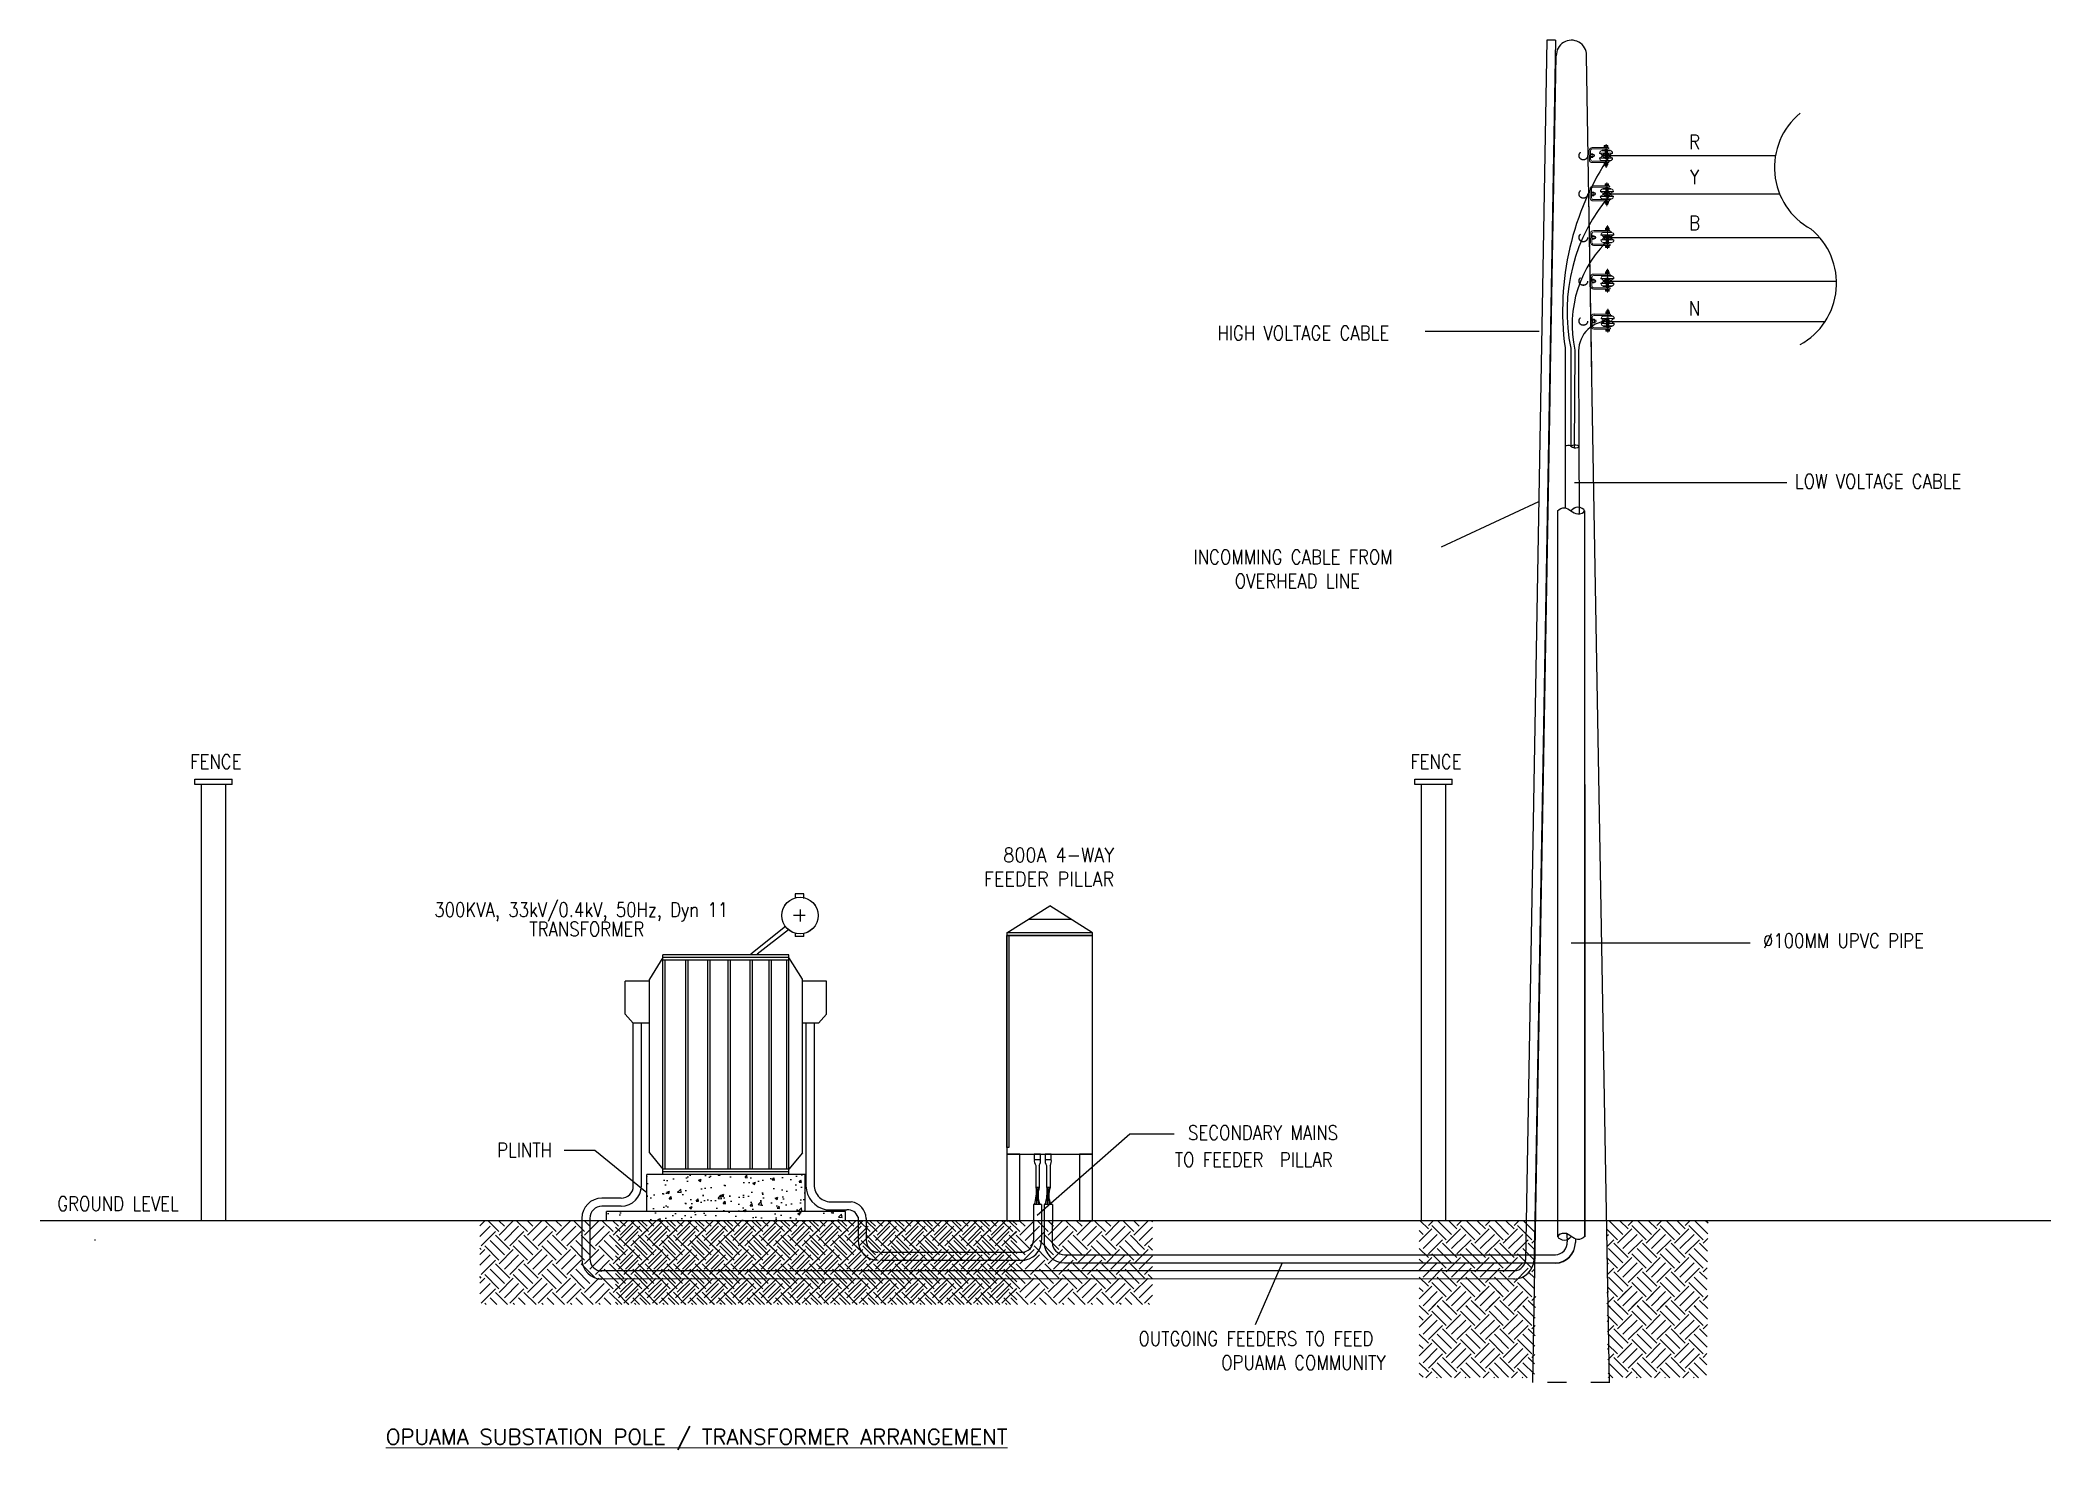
# Model space of a CAD drawing. Header units: millimetres. Extents: x 162108 to 399484, y 66362 to 138751.
# Drawn here: x 193740 to 207723, y 66966 to 76767 of the extents above; entities that cross this region are included whole.
import ezdxf
from ezdxf.enums import TextEntityAlignment as Align

# ---------------------------------------------------------------- set-up
doc = ezdxf.new("R2010")
doc.units = ezdxf.units.MM
doc.header["$LTSCALE"] = 10
for name, pattern in [('ACAD_ISO03W100', [30, 12, -18]), ('CENTER', [2, 1.25, -0.25, 0.25, -0.25]), ('DASHED2', [0.375, 0.25, -0.125])]:
    doc.linetypes.add(name, pattern=pattern)
for name, color, linetype in [('ANGLEIRON', 1, 'Continuous'), ('E-DETAILS', 6, 'Continuous'), ('ELECTRIC-CABLE', 5, 'Continuous'), ('ELECTRICAL', 1, 'Continuous'), ('HATCH', 9, 'Continuous'), ('PIPES', 2, 'Continuous'), ('TABLE', 7, 'Continuous'), ('TEST', 5, 'Continuous'), ('TEXT', 1, 'Continuous'), ('TITLEBK', 7, 'Continuous'), ('WALL', 5, 'Continuous')]:
    doc.layers.add(name, color=color, linetype=linetype)
doc.styles.add('ROMANC', font='romans.shx')
doc.styles.add('ROMANS', font='romans.shx')
doc.styles.get("Standard").update_dxf_attribs({"font": 'romans.shx'})
doc.dimstyles.new('MSADIM', dxfattribs={"dimtxt": 2.5, "dimasz": 2.5, "dimexe": 1.25, "dimexo": 1.25, "dimgap": 1.25, "dimtad": 1, "dimdec": 0, "dimdsep": 46, "dimtxsty": 'ROMANS', "dimsah": 1, "dimcen": 1.25, "dimse1": 1, "dimse2": 1, "dimclrt": 7, "dimadec": 0, "dimazin": 0, "dimtfac": 1, "dimtdec": 0, "dimtofl": 0, "dimtmove": 0, "dimatfit": 3, "dimfxl": 1, "dimtvp": 1.25, "dimtolj": 1, "dimarcsym": 0})
pattern_1 = [(50, (167300.64, 67334.83), (187.96075, -16.4444), [19.654, -216.1944]), (355, (167300.64, 67334.83), (-36.3603, 197.1148), [15.7232, -172.9555]), (100.4514, (167316.3, 67333.46), (151.6006, 180.6702), [16.7034, -183.737]), (46.1842, (167300.64, 67387.24), (279.6746, -43.3749), [29.481, -324.2916]), (96.6356, (167323.94, 67383.63), (244.932, 255.2713), [25.055, -275.6054]), (351.1842, (167300.64, 67387.24), (244.9317, 255.2715), [23.5848, -259.4333]), (21, (167326.84, 67374.14), (156.42176, -105.5078), [19.654, -216.1944]), (326, (167326.84, 67374.14), (63.7617, 190.0283), [15.7232, -172.9555]), (71.4514, (167339.88, 67365.35), (220.1835, 84.5203), [16.7034, -183.737]), (37.5, (167300.64, 67334.83), (3.18654, 87.2361), [0, -170.85907, 0, -175.57604, 0, -173.61064]), (7.5, (167300.64, 67334.83), (68.93837, 103.35708), [0, -100.10455, 0, -166.92827, 0, -66.16858]), (327.5, (167242.2, 67334.83), (139.8902, -5.91059), [0, -65.51345, 0, -204.40196, 0, -271.22567]), (317.5, (167215.99, 67334.83), (152.82615, 26.2329), [0, -85.1675, 0, -135.74386, 0, -192.60954])]
pattern_2 = [(50, (167300.65, 67334.73), (187.96075, -16.4444), [19.654, -216.1944]), (355, (167300.65, 67334.73), (-36.3603, 197.1148), [15.7232, -172.9555]), (100.4514, (167316.32, 67333.36), (151.6006, 180.6702), [16.7034, -183.737]), (46.1842, (167300.65, 67387.14), (279.6746, -43.3749), [29.481, -324.2916]), (96.6356, (167323.96, 67383.52), (244.932, 255.2713), [25.055, -275.6054]), (351.1842, (167300.65, 67387.14), (244.9317, 255.2715), [23.5848, -259.4333]), (21, (167326.86, 67374.03), (156.42176, -105.5078), [19.654, -216.1944]), (326, (167326.86, 67374.03), (63.7617, 190.0283), [15.7232, -172.9555]), (71.4514, (167339.9, 67365.24), (220.1835, 84.5203), [16.7034, -183.737]), (37.5, (167300.65, 67334.726), (3.18654, 87.2361), [0, -170.85907, 0, -175.57604, 0, -173.61064]), (7.5, (167300.65, 67334.73), (68.93837, 103.35708), [0, -100.10455, 0, -166.92827, 0, -66.16858]), (327.5, (167242.215, 67334.726), (139.8902, -5.91059), [0, -65.51345, 0, -204.40196, 0, -271.22567]), (317.5, (167216.01, 67334.73), (152.82615, 26.2329), [0, -85.1675, 0, -135.74386, 0, -192.60954])]
pattern_3 = [(45, (154752.84, 67334.73), (2e-14, 198.53573), [140.38596, -140.38596]), (45, (154715.61, 67371.95), (2e-14, 198.53573), [140.38596, -140.38596]), (45, (154678.39, 67409.18), (2e-14, 198.53573), [140.38596, -140.38596]), (135, (154678.39, 67434), (-198.53573, 4e-14), [140.38596, -140.38596]), (135, (154715.61, 67471.22), (-198.53573, 4e-14), [140.38596, -140.38596]), (135, (154752.84, 67508.44), (-198.53573, 4e-14), [140.38596, -140.38596])]

msp = doc.modelspace()

# ---------------------------------------------------------------- texts
at = {"width": 0.839097}
for s, height, p in [('R', 100, (205245.2, 76060, -0.1)), ('Y', 100, (205245.2, 75816.7, -0.1)), ('B', 100, (205245.2, 75496.9, -0.1)), ('N', 100, (205245.2, 74902.3, -0.1)), ('FENCE', 99.99, (194961.8, 71750.7, 0)), ('FENCE', 99.99, (203446.5, 71750.6, 0)), ('300KVA, 33kV/0.4kV, 50Hz, Dyn 11 ', 99.99, (197531.2, 70721.5, 0)), ('TRANSFORMER  ', 99.99, (197599.1, 70586.8, 0)), ('GROUND LEVEL', 99.99, (194281.6, 68677.1, 0))]:
    msp.add_text(s, height=height, dxfattribs=at).set_placement(p, align=Align.MIDDLE_CENTER)
for s, height, p in [('HIGH VOLTAGE CABLE', 100.001, (201927.2, 74680.4, -0.1)), ('LOW VOLTAGE CABLE', 100.001, (205942.9, 73650.7, -0.1)), ('INCOMMING CABLE FROM', 100.001, (201761.3, 73123.9, 0)), ('OVERHEAD LINE', 100.001, (202047.8, 72956.4, 0)), ('%%C100MM UPVC PIPE', 99.99, (205721.8, 70456, 0)), ('SECONDARY MAINS  ', 100.001, (201723, 69120.6, 0)), ('PLINTH', 99.99, (196917.7, 69000, 0)), ('TO FEEDER  PILLAR ', 100.001, (201631.1, 68933, 0)), ('OUTGOING FEEDERS TO FEED', 100.001, (201378.2, 67689.5, 0)), ('OPUAMA COMMUNITY', 100.001, (201953.6, 67522, 0))]:
    msp.add_text(s, height=height, dxfattribs=at).set_placement(p)
at = {"insert": (201209.2, 71019.1), "char_height": 99.99, "width": 3350.805, "attachment_point": 6}
msp.add_mtext('{\\W0.9;800A 4-WAY \\PFEEDER PILLAR}', dxfattribs=at)
at = {"layer": 'TEXT', "color": 1, "linetype": 'Continuous', "lineweight": 0, "style": 'ROMANC'}
msp.add_text('%%UOPUAMA SUBSTATION POLE / TRANSFORMER ARRANGEMENT', height=108, dxfattribs=at).set_placement((196143.4, 67002.1, 0.1))

# ---------------------------------------------------------------- blocks, each defined once
blk = doc.blocks.new('A$C17D36D5B')
at = {"color": 1, "lineweight": 9}
for p, q in [((208, 222), (33, 222)), ((14, 189), (15, 90)), ((208, 208), (33, 208)), ((204, 72), (34, 72)), ((208, 58), (34, 58)), ((254, 161), (111, 161)), ((254, 107), (111, 107)), ((113, 158), (130, 151)), ((113, 110), (130, 117)), ((139, 188), (139, 194)), ((227, 194), (139, 194)), ((227, 188), (139, 188)), ((139, 72), (139, 80)), ((227, 80), (139, 80)), ((227, 72), (139, 72)), ((225, 134), (141, 134)), ((253, 158), (236, 151)), ((253, 110), (236, 117))]:
    blk.add_line(p, q, dxfattribs=at)
at = {"color": 6, "linetype": 'DASHED2', "ltscale": 35}
for p, q in [((172, 188), (172, 80)), ((194, 188), (194, 80))]:
    blk.add_line(p, q, dxfattribs=at)
blk.add_line((227, 188), (227, 194))
at = {"lineweight": 9}
blk.add_line((227, 72), (227, 80), dxfattribs=at)
at = {"color": 1, "lineweight": 9}
for centre, radius, start, end in [((33, 189), 32.8, 90, 180.4299), ((208, 215), 7.03, 270, 90), ((34, 90), 32.8, 180.4299, 270), ((33, 189), 18.8, 90, 180.4299), ((34, 90), 18.8, 180.4299, 270), ((139, 161), 27.2, 90, 180), ((114, 161), 3.06, 180, 255.4449), ((114, 107), 3.06, 104.5551, 180), ((139, 107), 27.2, 180, 270), ((123, 134), 17.8, 291.1641, 68.8359), ((208, 65), 7.03, 270, 90), ((227, 161), 27.2, 0, 90), ((227, 107), 27.2, 270, 0), ((251, 161), 3.06, 284.5551, 0), ((251, 107), 3.06, 0, 75.4449)]:
    blk.add_arc(centre, radius, start, end, dxfattribs=at)
at = {"lineweight": 9}
blk.add_arc((242, 134), 17.8, 111.1641, 248.8359, dxfattribs=at)
at = {"layer": 'ANGLEIRON', "color": 6, "linetype": 'CENTER', "lineweight": 5, "ltscale": 0.5}
blk.add_line((183, 258), (183, 0), dxfattribs=at)
at = {"layer": 'ANGLEIRON', "color": 5, "linetype": 'Continuous', "lineweight": 9}
blk.add_line((14, 148), (14, 121), dxfattribs=at)
at = {"layer": 'TEST', "linetype": 'Continuous', "lineweight": 9}
for p, q in [((167, 244), (164, 243)), ((164, 222), (164, 243)), ((167, 244), (199, 244)), ((172, 222), (172, 241)), ((194, 222), (194, 241)), ((199, 244), (202, 243)), ((202, 243), (202, 222)), ((18, 158), (14, 158)), ((14, 158), (14, 110)), ((18, 110), (14, 110)), ((18, 153), (18, 158)), ((39, 153), (18, 153)), ((18, 115), (18, 153)), ((18, 145), (37, 145)), ((18, 123), (37, 123)), ((18, 115), (39, 115)), ((18, 115), (18, 110)), ((40, 150), (39, 153)), ((40, 118), (39, 115)), ((40, 118), (40, 150)), ((40, 145), (55, 145)), ((40, 123), (55, 123)), ((55, 145), (55, 123)), ((55, 123), (55, 145)), ((159, 54), (159, 58)), ((164, 54), (159, 54)), ((164, 54), (164, 33)), ((164, 54), (202, 54)), ((167, 32), (164, 33)), ((167, 32), (199, 32)), ((172, 208), (172, 194)), ((172, 54), (172, 35)), ((172, 32), (172, 17)), ((194, 17), (172, 17)), ((172, 17), (194, 17)), ((194, 208), (194, 194)), ((194, 54), (194, 35)), ((194, 32), (194, 17)), ((199, 32), (202, 33)), ((202, 33), (202, 54)), ((202, 54), (206, 54)), ((206, 54), (206, 58))]:
    blk.add_line(p, q, dxfattribs=at)
for centre, radius, start, end in [((168, 240), 4, 14.2489, 179.122), ((183, 222), 22.5, 60, 120), ((198, 240), 4, 0.878, 165.7511), ((36, 149), 4, 284.2489, 89.122), ((36, 119), 4, 270.878, 75.7511), ((18, 134), 22.5, 330, 30), ((35, 134), 22.5, 330, 30), ((168, 36), 4, 180.878, 345.7511), ((183, 54), 22.5, 240, 300), ((183, 37), 22.5, 240, 300), ((198, 36), 4, 194.2489, 359.122)]:
    blk.add_arc(centre, radius, start, end, dxfattribs=at)
at = {"layer": 'TITLEBK', "color": 1, "lineweight": 9}
blk.add_line((0, 189), (1, 90), dxfattribs=at)

# ---------------------------------------------------------------- hatches: boundary and pattern name
at = {"layer": 'E-DETAILS', "ltscale": 5}
h = msp.add_hatch(dxfattribs=at)
h.set_pattern_fill('AR-CONC', color=3, scale=26.205379, style=0)
h.set_pattern_definition(pattern_1)
h.paths.add_polyline_path([(199059.2, 68623.4), (197958.5, 68623.4), (197958.5, 68880.8), (199059.2, 68880.8)])
h = msp.add_hatch(dxfattribs=at)
h.set_pattern_fill('AR-CONC', color=3, scale=26.205379, style=0)
h.set_pattern_definition(pattern_1)
h.paths.add_polyline_path([(197921.1, 68558.6), (197921.1, 68623.4), (199096.6, 68623.4), (199096.6, 68558.6)])
h.paths.add_polyline_path([(199152.8, 68558.6), (199152.8, 68623.4), (199340, 68623.4), (199340, 68558.6)])
h.paths.add_polyline_path([(197865, 68623.4), (197865, 68558.6), (197677.8, 68558.6), (197677.8, 68623.4)])
h = msp.add_hatch(dxfattribs=at)
h.set_pattern_fill('AR-CONC', color=3, scale=26.205379, style=0)
h.set_pattern_definition(pattern_2)
h.paths.add_polyline_path([(197921.1, 68558.5), (197921.1, 68623.3), (199096.6, 68623.3), (199096.6, 68558.5)])
h.paths.add_polyline_path([(199152.8, 68558.5), (199152.8, 68623.3), (199340, 68623.3), (199340, 68558.5)])
h.paths.add_polyline_path([(197864.9, 68623.3), (197864.9, 68558.5), (197677.8, 68558.5), (197677.8, 68623.3)])
at = {"layer": 'HATCH', "ltscale": 5}
h = msp.add_hatch(dxfattribs=at)
h.set_pattern_fill('AR-CONC', color=3, scale=26.205379, style=0)
h.set_pattern_definition(pattern_2)
h.paths.add_polyline_path([(199059.2, 68623.3), (197958.5, 68623.3), (197958.5, 68880.7), (199059.2, 68880.7)])
h = msp.add_hatch(dxfattribs=at)
h.set_pattern_fill('EARTH', color=256, scale=561.54384, angle=45, style=0)
h.set_pattern_definition([(45, (167224.91, 68383.32), (2e-14, 198.5357), [140.386, -140.386]), (45, (167187.68, 68420.54), (2e-14, 198.5357), [140.386, -140.386]), (45, (167150.46, 68457.77), (2e-14, 198.5357), [140.386, -140.386]), (135, (167150.46, 68482.58), (-198.5357, 4e-14), [140.386, -140.386]), (135, (167187.68, 68519.81), (-198.5357, 4e-14), [140.386, -140.386]), (135, (167224.91, 68557.03), (-198.5357, 4e-14), [140.386, -140.386])])
h.paths.add_polyline_path([(196797, 67977), (196797, 68558.5), (200531.3, 68558.5), (200531.3, 67977)])
h = msp.add_hatch(dxfattribs=at)
h.set_pattern_fill('EARTH', color=256, scale=561.54384, angle=45, style=0)
h.set_pattern_definition([(45, (166280.12, 68383.42), (2e-14, 198.53573), [140.386, -140.386]), (45, (166242.89, 68420.65), (2e-14, 198.53573), [140.386, -140.386]), (45, (166205.67, 68457.87), (2e-14, 198.53573), [140.386, -140.386]), (135, (166205.67, 68482.69), (-198.53573, 4e-14), [140.386, -140.386]), (135, (166242.89, 68519.91), (-198.53573, 4e-14), [140.386, -140.386]), (135, (166280.12, 68557.14), (-198.53573, 4e-14), [140.386, -140.386])])
h.paths.add_polyline_path([(197741.8, 67977.1), (197741.8, 68558.6), (201476.1, 68558.6), (201476.1, 67977.1)])
h = msp.add_hatch(dxfattribs=at)
h.set_pattern_fill('EARTH', color=256, scale=561.54384, angle=45, style=0)
h.set_pattern_definition(pattern_3)
h.paths.add_polyline_path([(204634.6, 68558.5), (205339.4, 68558.5), (205328.8, 67956.9), (204645.1, 67956.9)])
h.paths.add_polyline_path([(203331.2, 68558.5), (204141.3, 68558.5), (204130.8, 67956.9), (203331.2, 67956.9)])
h = msp.add_hatch(dxfattribs=at)
h.set_pattern_fill('EARTH', color=256, scale=561.54384, angle=45, style=0)
h.set_pattern_definition(pattern_3)
h.paths.add_polyline_path([(204634.6, 68068.6), (205339.4, 68068.6), (205328.8, 67467.1), (204645.1, 67467.1)])
h.paths.add_polyline_path([(203331.2, 68068.6), (204141.3, 68068.6), (204130.8, 67467.1), (203331.2, 67467.1)])

# ---------------------------------------------------------------- linework, layer by layer
at = {"color": 1}
for p, q in [((204218.9, 76766.7, 0), (204070.9, 68284.8, 0)), ((204278, 76766.7, 0), (204130.1, 68293.8, 0))]:
    msp.add_line(p, q, dxfattribs=at)
at = {"linetype": 'ACAD_ISO03W100', "ltscale": 100}
for p, q in [((204280.1, 76657.8, 0), (204262.2, 75631.8, 0)), ((204280.1, 76657.9, 0), (204265.4, 75815.7, 0)), ((204490.6, 76657.9, 0), (204505.4, 75816, 0)), ((204490.6, 76657.8, 0), (204505.4, 75815.9, 0))]:
    msp.add_line(p, q, dxfattribs=at)
for p, q in [((204505.4, 75815.7, 0), (204528.9, 74468.4, 0)), ((204505.4, 75815.6, 0), (204532.1, 74284.7, 0)), ((204262.2, 75631.9, 0), (204241.9, 74468.4, 0)), ((204262.2, 75631.8, 0), (204241.9, 74468.3, 0)), ((204238.7, 74284.7, 0), (204119.1, 67433.6, 0)), ((204238.7, 74284.6, 0), (204119.1, 67433.5, 0)), ((204532.1, 74284.7, 0), (204651.7, 67433.6, 0)), ((204532.2, 74284.6, 0), (204651.7, 67433.5, 0))]:
    msp.add_line(p, q)
at = {"linetype": 'ACAD_ISO03W100', "ltscale": 100000}
for p, q in [((204241.9, 74468.4, 0), (204238.7, 74284.7, 0)), ((204241.9, 74468.3, 0), (204238.7, 74284.6, 0))]:
    msp.add_line(p, q, dxfattribs=at)
at = {"linetype": 'ACAD_ISO03W100'}
for p, q in [((204643, 67433.5, 0), (204110.3, 67433.5, 0)), ((204643, 67433.6, 0), (204110.4, 67433.6, 0)), ((204655.5, 67433.6, 0), (204122.8, 67433.6, 0))]:
    msp.add_line(p, q, dxfattribs=at)
for centre in [(204471.9, 75964.6, 0), (204471.9, 75964.5, 0), (204471.9, 75698, 0), (204471.9, 75697.9, 0), (204471.9, 75395.3, 0), (204471.9, 75395.2, 0), (204471.9, 75092.4, 0), (204471.9, 75092.3, 0), (204471.9, 74814.4, 0), (204471.9, 74814.3, 0)]:
    msp.add_circle(centre, 29.9, dxfattribs=at)
for centre in [(204389.1, 76661.5, 0), (204389.1, 76661.6, 0)]:
    msp.add_arc(centre, 105.2, 0.00061, 182.00061)
at = {"layer": 'E-DETAILS', "ltscale": 5}
for p, q in [((199051.1, 70831.4, 0), (198991.1, 70831.4, 0)), ((198991.1, 70831.4, 0), (198991.1, 70803.3, 0)), ((199051.1, 70831.3, 0), (198991.1, 70831.3, 0)), ((198991.1, 70831.3, 0), (198991.1, 70803.1, 0)), ((199051.1, 70800.4, 0), (199051.1, 70831.4, 0)), ((199051.1, 70800.3, 0), (199051.1, 70831.3, 0)), ((199060.9, 70680.8, 0), (198979.1, 70680.8, 0)), ((199060.9, 70680.7, 0), (198979.1, 70680.7, 0)), ((199024.5, 70721.6, 0), (199024.5, 70639.9, 0)), ((199024.6, 70721.7, 0), (199024.6, 70640, 0)), ((198922.8, 70604.8, 0), (198681.9, 70412.4, 0)), ((198922.8, 70604.9, 0), (198682, 70412.5, 0)), ((198944.8, 70582.1, 0), (198727.4, 70412.5, 0)), ((198944.8, 70582, 0), (198727.4, 70412.4, 0)), ((198991.1, 70558.4, 0), (198991.1, 70534.5, 0)), ((198991.1, 70558.3, 0), (198991.1, 70534.4, 0)), ((199051.1, 70534.2, 0), (198991.1, 70534.2, 0)), ((199051.1, 70534.1, 0), (198991.1, 70534.1, 0)), ((199051.1, 70534.2, 0), (199051.1, 70556.7, 0)), ((199051.1, 70534.1, 0), (199051.1, 70556.6, 0)), ((198070.8, 70389.1, 0), (197977.2, 70239.3, 0)), ((198070.9, 70389.2, 0), (197977.3, 70239.4, 0)), ((198070.8, 70370.4, 0), (198070.8, 70407.8, 0)), ((198946.9, 70407.8, 0), (198070.8, 70407.8, 0)), ((198946.9, 70389.1, 0), (198070.8, 70389.1, 0)), ((198070.8, 68880.7, 0), (198070.8, 70370.4, 0)), ((198946.9, 70370.4, 0), (198070.8, 70370.4, 0)), ((198070.9, 70370.5, 0), (198070.9, 70407.9, 0)), ((198946.9, 70407.9, 0), (198070.9, 70407.9, 0)), ((198946.9, 70389.2, 0), (198070.9, 70389.2, 0)), ((198070.9, 68880.8, 0), (198070.9, 70370.5, 0)), ((198946.9, 70370.5, 0), (198070.9, 70370.5, 0)), ((198085.8, 68918.3, 0), (198085.8, 70370.5, 0)), ((198085.8, 68918.2, 0), (198085.8, 70370.4, 0)), ((198231.4, 68918.3, 0), (198231.4, 70370.5, 0)), ((198231.4, 68918.2, 0), (198231.4, 70370.4, 0)), ((198246.4, 68918.3, 0), (198246.4, 70370.5, 0)), ((198246.4, 68918.2, 0), (198246.4, 70370.4, 0)), ((198383.7, 68918.3, 0), (198383.7, 70370.5, 0)), ((198383.7, 68918.2, 0), (198383.7, 70370.4, 0)), ((198398.7, 68918.3, 0), (198398.7, 70370.5, 0)), ((198398.7, 68918.2, 0), (198398.7, 70370.4, 0)), ((198525.8, 68918.3, 0), (198525.8, 70370.5, 0)), ((198525.8, 68918.2, 0), (198525.8, 70370.4, 0)), ((198540.8, 68918.3, 0), (198540.8, 70370.5, 0)), ((198540.8, 68918.2, 0), (198540.8, 70370.4, 0)), ((198678.1, 68918.3, 0), (198678.1, 70370.5, 0)), ((198678.1, 68918.2, 0), (198678.1, 70370.4, 0)), ((198693.1, 68918.3, 0), (198693.1, 70370.5, 0)), ((198693.1, 68918.2, 0), (198693.1, 70370.4, 0)), ((198810.1, 68918.3, 0), (198810.1, 70370.5, 0)), ((198810.1, 68918.2, 0), (198810.1, 70370.4, 0)), ((198825.1, 68918.3, 0), (198825.1, 70370.5, 0)), ((198825.1, 68918.2, 0), (198825.1, 70370.4, 0)), ((198931.9, 68918.3, 0), (198931.9, 70370.5, 0)), ((198931.9, 68918.2, 0), (198931.9, 70370.4, 0)), ((198946.9, 68880.8, 0), (198946.9, 70407.9, 0)), ((198946.9, 68880.7, 0), (198946.9, 70407.8, 0)), ((199040.5, 70239.4, 0), (198946.9, 70389.2, 0)), ((199040.5, 70239.3, 0), (198946.9, 70389.1, 0)), ((197808.8, 69996, 0), (197808.8, 70223.4, 0)), ((197977.3, 70223.4, 0), (197808.8, 70223.4, 0)), ((197808.8, 69995.9, 0), (197808.8, 70223.3, 0)), ((197977.2, 70223.3, 0), (197808.8, 70223.3, 0)), ((197977.2, 69030.5, 0), (197977.2, 70239.3, 0)), ((197977.3, 69030.6, 0), (197977.3, 70239.4, 0)), ((199040.5, 69030.6, 0), (199040.5, 70239.4, 0)), ((199040.5, 69030.5, 0), (199040.5, 70239.3, 0)), ((199208.9, 70223.4, 0), (199040.5, 70223.4, 0)), ((199208.9, 70223.3, 0), (199040.5, 70223.3, 0)), ((199208.9, 69996, 0), (199208.9, 70223.4, 0)), ((199208.9, 69995.9, 0), (199208.9, 70223.3, 0)), ((197865, 69932.2, 0), (197808.8, 69996, 0)), ((197864.9, 69932.1, 0), (197808.8, 69995.9, 0)), ((197977.2, 69932.1, 0), (197864.9, 69932.1, 0)), ((197977.3, 69932.2, 0), (197865, 69932.2, 0)), ((199152.8, 69932.2, 0), (199040.5, 69932.2, 0)), ((199152.8, 69932.1, 0), (199040.5, 69932.1, 0)), ((199152.8, 69932.2, 0), (199208.9, 69996, 0)), ((199152.8, 69932.1, 0), (199208.9, 69995.9, 0)), ((197977.2, 69030.5, 0), (198070.8, 68918.2, 0)), ((197977.3, 69030.6, 0), (198070.9, 68918.3, 0)), ((199040.5, 69030.6, 0), (198946.9, 68918.3, 0)), ((199040.5, 69030.5, 0), (198946.9, 68918.2, 0)), ((198946.9, 68918.2, 0), (198070.8, 68918.2, 0)), ((198946.9, 68899.5, 0), (198070.8, 68899.5, 0)), ((198946.9, 68918.3, 0), (198070.9, 68918.3, 0)), ((198946.9, 68899.6, 0), (198070.9, 68899.6, 0))]:
    msp.add_line(p, q, dxfattribs=at)
at = {"layer": 'E-DETAILS', "color": 3, "ltscale": 5}
for p, q in [((197958.5, 68623.4, 0), (197958.5, 68880.8, 0)), ((199059.2, 68880.8, 0), (197958.5, 68880.8, 0)), ((197958.5, 68623.3, 0), (197958.5, 68880.7, 0)), ((199059.2, 68880.7, 0), (197958.5, 68880.7, 0)), ((199059.2, 68623.4, 0), (199059.2, 68880.8, 0)), ((199059.2, 68623.3, 0), (199059.2, 68880.7, 0)), ((195884.9, 68558.6, 0), (193740.3, 68558.6, 0)), ((197300.9, 68558.5, 0), (194213.1, 68558.5, 0)), ((207722.9, 68558.5, 0), (197244.7, 68558.5, 0)), ((197677.8, 68558.6, 0), (197677.8, 68623.4, 0)), ((199340, 68623.4, 0), (197677.8, 68623.4, 0)), ((197677.8, 68558.5, 0), (197677.8, 68623.3, 0)), ((199340, 68623.3, 0), (197677.8, 68623.3, 0)), ((199340, 68558.6, 0), (197677.8, 68558.6, 0)), ((199340, 68558.5, 0), (197677.8, 68558.5, 0)), ((199340, 68558.6, 0), (199340, 68623.4, 0)), ((199340, 68558.5, 0), (199340, 68623.3, 0))]:
    msp.add_line(p, q, dxfattribs=at)
at = {"layer": 'E-DETAILS', "ltscale": 5}
for centre in [(199024.6, 70680.8, 0), (199024.5, 70680.7, 0)]:
    msp.add_circle(centre, 126.9, dxfattribs=at)
at = {"layer": 'ELECTRIC-CABLE', "color": 1}
for p, q in [((204344.9, 74627.7, -0.1), (204344.9, 73945.3, -0.1)), ((197864.9, 68800.5, 0), (197864.9, 69932.1, 0)), ((197921.1, 68800.5, 0), (197921.1, 69932.1, 0)), ((197780.4, 68715.9, 0), (197647.1, 68715.9, 0)), ((197780.4, 68659.7, 0), (197647.1, 68659.7, 0)), ((197506.3, 68575.2, 0), (197506.3, 68293.5, 0)), ((197562.5, 68575.2, 0), (197562.5, 68293.5, 0)), ((203994.9, 68153.4, 0), (197631.5, 68153.6, 0)), ((203996.2, 68209.8, 0), (197634.6, 68209.8, 0))]:
    msp.add_line(p, q, dxfattribs=at)
at = {"layer": 'ELECTRIC-CABLE', "color": 2}
msp.add_line((204384.5, 74624.6), (204384.5, 73946.5, -0.1), dxfattribs=at)
at = {"layer": 'ELECTRIC-CABLE', "color": 5}
msp.add_line((204412.5, 74612.3), (204407.2, 73933, -0.1), dxfattribs=at)
at = {"layer": 'ELECTRIC-CABLE', "color": 8}
msp.add_line((204439.5, 74607.4), (204441.3, 73945.2, 0), dxfattribs=at)
at = {"layer": 'ELECTRIC-CABLE'}
for p, q in [((197865, 68800.6, 0), (197865, 69932.2, 0)), ((197921.1, 68800.6, 0), (197921.1, 69932.2, 0)), ((199065.1, 69932.2, 0), (199065.8, 68800.5, 0)), ((199123.8, 69932.2, 0), (199123.8, 68822.1)), ((197780.4, 68716, 0), (197647.1, 68716, 0)), ((197780.4, 68659.8, 0), (197647.1, 68659.8, 0)), ((199237.4, 68690.1, 0), (199381.1, 68690.1, 0)), ((200648.5, 68672.1, 0), (200648.5, 68424.1, 0)), ((200704.7, 68672.1, 0), (200704.7, 68424.1, 0)), ((200723.3, 68672.1, 0), (200723.3, 68424.1, 0)), ((200779.5, 68672.1, 0), (200779, 68406.9, 0.1)), ((197506.4, 68575.3, 0), (197506.4, 68424.2, 0)), ((197562.5, 68575.3, 0), (197562.5, 68424.2, 0)), ((199206.5, 68635.6, 0), (199350.3, 68635.6, 0)), ((199428.4, 68584.1, 0), (199428, 68424.1, 0.1)), ((199484.1, 68575.2, 0.1), (199484.1, 68424.1, 0.1)), ((200723.3, 68558.5, 0), (200722.9, 68398.6, 0.1)), ((200779, 68549.6, 0.1), (200779, 68406.9, 0.1)), ((194119.4, 68428.6, 0), (194119.4, 68421.8, 0)), ((194119.4, 68428.5, 0), (194119.4, 68421.7, 0)), ((203931.1, 68428.6, 0), (203931.1, 68421.8, 0)), ((203931.1, 68428.5, 0), (203931.1, 68421.7, 0)), ((204357.9, 68465.5, -0.1), (204359.2, 68412.3, -0.1)), ((204416.8, 68431.5, -0.1), (204416.8, 68406.6, -0.1)), ((199592.7, 68339.5, 0.3), (200587.9, 68339.5, 0.1)), ((199592.7, 68283.4, 0.3), (200587.9, 68283.4, 0.1)), ((200217.1, 68283.5, 0), (200217.1, 68283.5, 0)), ((200863.6, 68322.3, 0.1), (204278.7, 68322.3, 0.1)), ((200863.6, 68266.2, 0.1), (204302, 68266.1, 0.1))]:
    msp.add_line(p, q, dxfattribs=at)
for centre, radius, start, end in [((197780.4, 68800.6, 0), 140.7, 270, 0), ((197780.4, 68800.6, 0), 84.6, 270, 0), ((199238, 68804.9, 0), 172.2, 181.43996, 259.48371), ((199238.4, 68805.8, 0), 115.8, 171.90928, 269.46691), ((197647.1, 68575.3, 0), 140.7, 90, 180), ((197647.1, 68575.3, 0), 84.6, 90, 180), ((199366, 68572.8, 0.1), 118.2, 1.12166, 82.65438), ((199353.5, 68555.4, 0), 80.2, 20.9035, 92.27661), ((199568.7, 68424.1, 0.1), 140.7, 180, 270), ((199568.7, 68424.1, 0.1), 84.6, 180, 270), ((200564, 68424.1, 0), 84.6, 270, 0), ((200564, 68424.1, 0), 140.7, 270, 0), ((200863.6, 68406.9, 0.1), 140.7, 180, 270), ((200863.6, 68406.9, 0.1), 84.6, 180, 270), ((204275.4, 68407.6, -0.1), 141.4, 270.78296, 359.6757), ((204275.4, 68405, -0.1), 141.4, 270.78296, 359.6757), ((204275.2, 68406.5, -0.1), 84.3, 272.38117, 3.95705)]:
    msp.add_arc(centre, radius, start, end, dxfattribs=at)
at = {"layer": 'ELECTRIC-CABLE', "color": 1}
for centre, radius, start, end in [((197780.4, 68800.5, 0), 140.7, 270, 0), ((197780.4, 68800.5, 0), 84.6, 270, 0), ((197647.1, 68575.2, 0), 140.7, 90, 180), ((197647.1, 68575.2, 0), 84.6, 90, 180), ((197647.1, 68293.5, 0), 140.7, 180, 270), ((197647.1, 68293.5, 0), 84.6, 180, 270), ((203986.2, 68297.2, 0), 144, 271.20939, 358.63339), ((203987.1, 68293.6, 0), 84.3, 272.38117, 3.95705)]:
    msp.add_arc(centre, radius, start, end, dxfattribs=at)
at = {"layer": 'PIPES', "color": 1}
msp.add_line((204278, 76766.7, 0), (204218.9, 76766.7, 0), dxfattribs=at)
at = {"layer": 'PIPES'}
for p, q in [((204656.3, 75964.6, -0.1), (205808, 75964.6, -0.1)), ((204662.3, 75698, 0), (205836.8, 75698)), ((204665.5, 75395.3, 0), (206115, 75395.3, 0)), ((204665.5, 75092.4, 0), (206233, 75092.4, 0)), ((204656.3, 74811.5, -0.1), (206154.2, 74811.5, -0.1))]:
    msp.add_line(p, q, dxfattribs=at)
at = {"layer": 'PIPES', "color": 0}
for p, q in [((204344.9, 73945.3, -0.1), (204344.9, 73516.1, -0.1)), ((204441.3, 73945.2, 0), (204442.5, 73473.7, -0.1))]:
    msp.add_line(p, q, dxfattribs=at)
at = {"layer": 'PIPES', "color": 7}
msp.add_line((203484.7, 73244.9, 0), (204162.9, 73560.2, 0), dxfattribs=at)
at = {"layer": 'PIPES', "color": 6}
for p, q in [((200463.2, 70560.7), (200760.9, 70747.6)), ((200909.7, 70654.1), (200612.1, 70654.1)), ((201058.5, 70560.7), (200760.9, 70747.6))]:
    msp.add_line(p, q, dxfattribs=at)
at = {"layer": 'PIPES', "color": 9}
for p, q in [((200664.4, 68942.2), (200664.4, 68790.7)), ((200688.1, 68942.2), (200688.1, 68790.7)), ((200739.5, 68942.2), (200739.5, 68790.7)), ((200763.2, 68942.2), (200763.2, 68790.7)), ((200688.4, 68790.7), (200664.7, 68790.7)), ((200763.2, 68790.7), (200739.5, 68790.7))]:
    msp.add_line(p, q, dxfattribs=at)
at = {"layer": 'PIPES', "color": 5}
for p, q in [((200704.7, 68672.1, 0), (200648.5, 68672.1, 0)), ((200779.5, 68672.1, 0), (200723.3, 68672.1))]:
    msp.add_line(p, q, dxfattribs=at)
at = {"layer": 'PIPES', "color": 6}
for points in [[(201058.5, 70560.7), (200463.2, 70560.7), (200463.2, 70542.5), (201058.5, 70542.5)], [(201058.5, 70542.5), (200463.2, 70542.5), (200463.2, 69021.8), (201058.5, 69021.8)], [(200463.2, 70542.5), (200477.7, 70542.5), (200477.7, 69066.9), (200463.2, 69066.9)], [(200553.3, 69021.8), (200463.2, 69021.8), (200463.2, 68558.9), (200553.3, 68558.9)], [(201058.5, 69021.8), (200968.5, 69021.8), (200968.5, 68558.9), (201058.5, 68558.9)]]:
    msp.add_lwpolyline(points, close=True, dxfattribs=at)
at = {"layer": 'PIPES', "color": 9}
for points in [[(200696.5, 69021.8), (200653.8, 69021.8), (200653.8, 68985), (200696.5, 68985)], [(200771.6, 69021.8), (200728.9, 69021.8), (200728.9, 68985), (200771.6, 68985)]]:
    msp.add_lwpolyline(points, close=True, dxfattribs=at)
at = {"layer": 'PIPES'}
for centre, start, end in [((206287.6, 75881.6), 129.19296, 241.32222), ((205746.5, 75077.3), 298.67778, 50.80704)]:
    msp.add_arc(centre, 486.7, start, end, dxfattribs=at)
at = {"layer": 'PIPES', "color": 1}
for centre, radius, start, end in [((206265.8, 74884.9, -0.1), 1938.1, 146.14954, 187.63367), ((200354.4, 68762.8, 0), 314.3, 343.21331, 5.08006), ((198959.8, 68759.5, 0), 1712.3, 357.07322, 1.04324), ((200936.5, 68736.1, 0), 261.5, 167.96199, 194.17882), ((200843.3, 68737.6), 163.7, 161.07733, 203.59518), ((200429.1, 68762.8, 0), 314.3, 343.21331, 5.08006), ((199034.6, 68759.5, 0), 1712.3, 357.07322, 1.04324), ((201011.3, 68736.1, 0), 261.5, 167.96199, 194.17882), ((200918, 68737.6, 0), 163.7, 161.07733, 203.59518)]:
    msp.add_arc(centre, radius, start, end, dxfattribs=at)
at = {"layer": 'PIPES', "color": 0, "lineweight": 30}
for centre, radius, start, end in [((204629.8, 75944.2, 0), 33.4, 37.56702, 142.6592), ((204629.8, 75980, -0.1), 30.7, 210.32909, 329.89713), ((204635.8, 75677.7, 0), 33.4, 37.56702, 142.6592), ((204635.8, 75713.5, 0), 30.7, 210.32909, 329.89713), ((204639, 75374.9, 0), 33.4, 37.56702, 142.6592), ((204638.9, 75410.7, 0), 30.7, 210.32909, 329.89713), ((204639, 75072, 0), 33.4, 37.56702, 142.6592), ((204638.9, 75107.8, 0), 30.7, 210.32909, 329.89713), ((204629.8, 74791.1, 0), 33.4, 37.56702, 142.6592), ((204629.8, 74826.9, -0.1), 30.7, 210.32909, 329.89713)]:
    msp.add_arc(centre, radius, start, end, dxfattribs=at)
at = {"layer": 'PIPES', "color": 2}
msp.add_arc((205610.4, 74880, -0.1), 1252.2, 139.21549, 191.76822, dxfattribs=at)
at = {"layer": 'PIPES', "color": 5}
msp.add_arc((205210.7, 74786.7, -0.1), 817.1, 131.86426, 192.31982, dxfattribs=at)
at = {"layer": 'PIPES', "color": 8}
msp.add_arc((204643.8, 74607.6, -0.2), 204.3, 86.49361, 180.06083, dxfattribs=at)
at = {"layer": 'PIPES', "color": 9}
for centre, radius, start, end in [((200715.7, 68977.2), 62.1, 172.76797, 214.22034), ((200630.3, 68975.8), 66.8, 329.86603, 7.93521), ((200790.8, 68977.2), 62.1, 172.76797, 214.22034), ((200705.4, 68975.8), 66.8, 329.86603, 7.93521)]:
    msp.add_arc(centre, radius, start, end, dxfattribs=at)
at = {"layer": 'WALL', "color": 9}
for p, q in [((204291.3, 73494.8, -0.1), (204291.3, 68446.4, -0.1)), ((204480.9, 73495.5, -0.1), (204480.9, 68445.8, -0.1))]:
    msp.add_line(p, q, dxfattribs=at)
at = {"layer": 'WALL'}
for p, q in [((194816.4, 71628.7, 0), (195076.1, 71628.7, 0)), ((194816.4, 71591.3, 0), (194816.4, 71628.7, 0)), ((194816.4, 71591.2, 0), (194816.4, 71628.6, 0)), ((194816.4, 71628.3, 0), (195076.1, 71628.3, 0)), ((194816.4, 71590.8, 0), (194816.4, 71628.3, 0)), ((195076.1, 71591.3, 0), (194816.4, 71591.3, 0)), ((195076.1, 71591.2, 0), (194816.4, 71591.2, 0)), ((194816.5, 71628.4, 0), (195076.1, 71628.4, 0)), ((194816.5, 71591, 0), (194816.5, 71628.4, 0)), ((194862, 68558.6, 0), (194862, 71591.3, 0)), ((195030.5, 68558.6, 0), (195030.5, 71591.3, 0)), ((195076.1, 71591.3, 0), (195076.1, 71628.7, 0)), ((195076.1, 71591.2, 0), (195076.1, 71628.6, 0)), ((195076.1, 71591, 0), (195076.1, 71628.4, 0)), ((195076.1, 71590.8, 0), (195076.1, 71628.3, 0)), ((203301.2, 71628.3, 0), (203560.9, 71628.3, 0)), ((203301.2, 71590.8, 0), (203301.2, 71628.3, 0)), ((203301.2, 71628.2, 0), (203560.9, 71628.2, 0)), ((203301.2, 71590.7, 0), (203301.2, 71628.2, 0)), ((203560.9, 71590.8, 0), (203560.9, 71628.3, 0)), ((203560.9, 71590.7, 0), (203560.9, 71628.2, 0)), ((195076.1, 71590.8, 0), (194816.4, 71590.8, 0)), ((195076.1, 71591, 0), (194816.5, 71591, 0)), ((194862, 68558.5, 0), (194862, 71590.8, 0)), ((194862.1, 68558.6, 0), (194862.1, 71591, 0)), ((195030.5, 68558.6, 0), (195030.5, 71591, 0)), ((195030.5, 68558.5, 0), (195030.5, 71590.8, 0)), ((203560.9, 71590.8, 0), (203301.2, 71590.8, 0)), ((203560.9, 71590.7, 0), (203301.2, 71590.7, 0)), ((203346.8, 68558.5, 0), (203346.8, 71590.8, 0)), ((203346.8, 68558.4, 0), (203346.8, 71590.7, 0)), ((203515.3, 68558.5, 0), (203515.3, 71590.8, 0)), ((203515.3, 68558.4, 0), (203515.3, 71590.7, 0))]:
    msp.add_line(p, q, dxfattribs=at)
at = {"layer": 'WALL', "color": 251, "true_color": 0x636466}
msp.add_line((204483.2, 71591.2, -0.1), (204483.2, 68446.5, -0.1), dxfattribs=at)
at = {"layer": 'WALL', "color": 9}
for points in [[(204344.9, 73945.3, -0.1), (204381.1, 73949.1, -0.1), (204386.1, 73945.3, -0.1), (204432.8, 73935.8, -0.1), (204441.3, 73945.2, 0), (204432.8, 73949.1, -0.1), (204386.1, 73945.3, -0.1)], [(204291.3, 73494.9, -0.1), (204341.9, 73516.4, -0.1), (204386.1, 73494.9, -0.1), (204432.8, 73473.1, -0.1), (204480.9, 73494.9, -0.1), (204432.8, 73519.9, -0.1), (204386.1, 73494.9, -0.1)], [(204291.3, 73494.8, -0.1), (204341.9, 73516.3, -0.1), (204386.1, 73494.8, -0.1), (204432.8, 73473, -0.1), (204480.9, 73494.8, -0.1), (204432.8, 73519.8, -0.1), (204386.1, 73494.8, -0.1)], [(204483.2, 68449, -0.1), (204432.6, 68427.5, -0.1), (204388.4, 68449, -0.1), (204341.7, 68470.8, -0.1), (204293.6, 68449, -0.1), (204341.7, 68424, -0.1), (204388.4, 68449, -0.1)]]:
    msp.add_spline(points, degree=3, dxfattribs=at)
at = {"layer": 'WALL', "color": 8}
for points in [[(204483.2, 68449.1, -0.1), (204432.6, 68427.6, -0.1), (204388.4, 68449.1, -0.1), (204341.7, 68470.9, -0.1), (204293.6, 68449.1, -0.1), (204341.7, 68424.1, -0.1), (204388.4, 68449.1, -0.1)], [(204483.2, 68448.9, -0.1), (204432.5, 68427.4, -0.1), (204388.4, 68448.9, -0.1), (204341.7, 68470.7, -0.1), (204293.6, 68448.9, -0.1), (204341.7, 68423.9, -0.1), (204388.4, 68448.9, -0.1)], [(204483.2, 68448.8, -0.1), (204432.5, 68427.3, -0.1), (204388.4, 68448.8, -0.1), (204341.7, 68470.6, -0.1), (204293.6, 68448.8, -0.1), (204341.7, 68423.8, -0.1), (204388.4, 68448.8, -0.1)]]:
    msp.add_spline(points, degree=3, dxfattribs=at)
at = {"layer": 'WALL'}
msp.add_spline([(204483.2, 68448.9, -0.1), (204432.5, 68427.4, -0.1), (204388.4, 68448.9, -0.1), (204341.7, 68470.7, -0.1), (204293.6, 68448.9, -0.1), (204341.7, 68423.9, -0.1), (204388.4, 68448.9, -0.1)], degree=3, dxfattribs=at)

# ---------------------------------------------------------------- block references
at = {"layer": 'ELECTRICAL', "lineweight": 15, "xscale": 0.6364163519892722, "yscale": 0.6364163519892722, "zscale": 0.6364163519892722}
for p in [(204513.4, 75879.2, 0), (204519.4, 75612.6, 0)]:
    msp.add_blockref('A$C17D36D5B', p, dxfattribs=at)
at = {"layer": 'ELECTRICAL', "lineweight": 15, "xscale": -0.6364163519892722, "yscale": 0.6364163520010058, "zscale": 0.636416351993636, "rotation": 180}
for p in [(204522.6, 75480.5, 0), (204522.6, 75177.6, 0), (204524.9, 74899.6, 0)]:
    msp.add_blockref('A$C17D36D5B', p, dxfattribs=at)
at = {"layer": 'TITLEBK', "xscale": 0.6364163519892722, "yscale": 0.6364163519892722, "zscale": 0.6364163519892722}
msp.add_blockref('A$C17D36D5B', (204519.4, 75612.7, 0), dxfattribs=at)
at = {"layer": 'TITLEBK', "xscale": -0.6364163519892722, "yscale": 0.6364163520010058, "zscale": 0.636416351993636, "rotation": 180}
for p in [(204522.6, 75480.6, 0), (204522.6, 75177.7, 0), (204524.9, 74899.7, 0)]:
    msp.add_blockref('A$C17D36D5B', p, dxfattribs=at)

msp.set_redraw_order([(e.dxf.handle, doc.entitydb.next_handle()) for e in msp.query("TEXT MTEXT ATTDEF DIMENSION ARC_DIMENSION")])  # texts and dimensions are drawn at this point

# ---------------------------------------------------------------- leaders
for points in [[(203371.7, 74743.6, 0), (204165.8, 74743.6, 0)], [(204409.6, 73692.2, -0.1), (205886.4, 73692.2, -0.1)], [(204387.4, 70490.5, 0), (205633, 70490.5, 0)], [(202376.7, 68266.2, 0.1), (202190.8, 67835.9, 0.1)]]:
    msp.add_leader(points, dimstyle='MSADIM')
at = {"layer": 'TABLE'}
for points in [[(200672.9, 68596.5, 0), (201318.5, 69161.9, 0), (201627.5, 69162.4, 0)], [(197958.5, 68752.1, 0), (197598.1, 69047.5, 0), (197385, 69047.5, 0)]]:
    msp.add_leader(points, dimstyle='MSADIM', override={"dimasz": 4}, dxfattribs=at)

doc.saveas('drawing.dxf')
